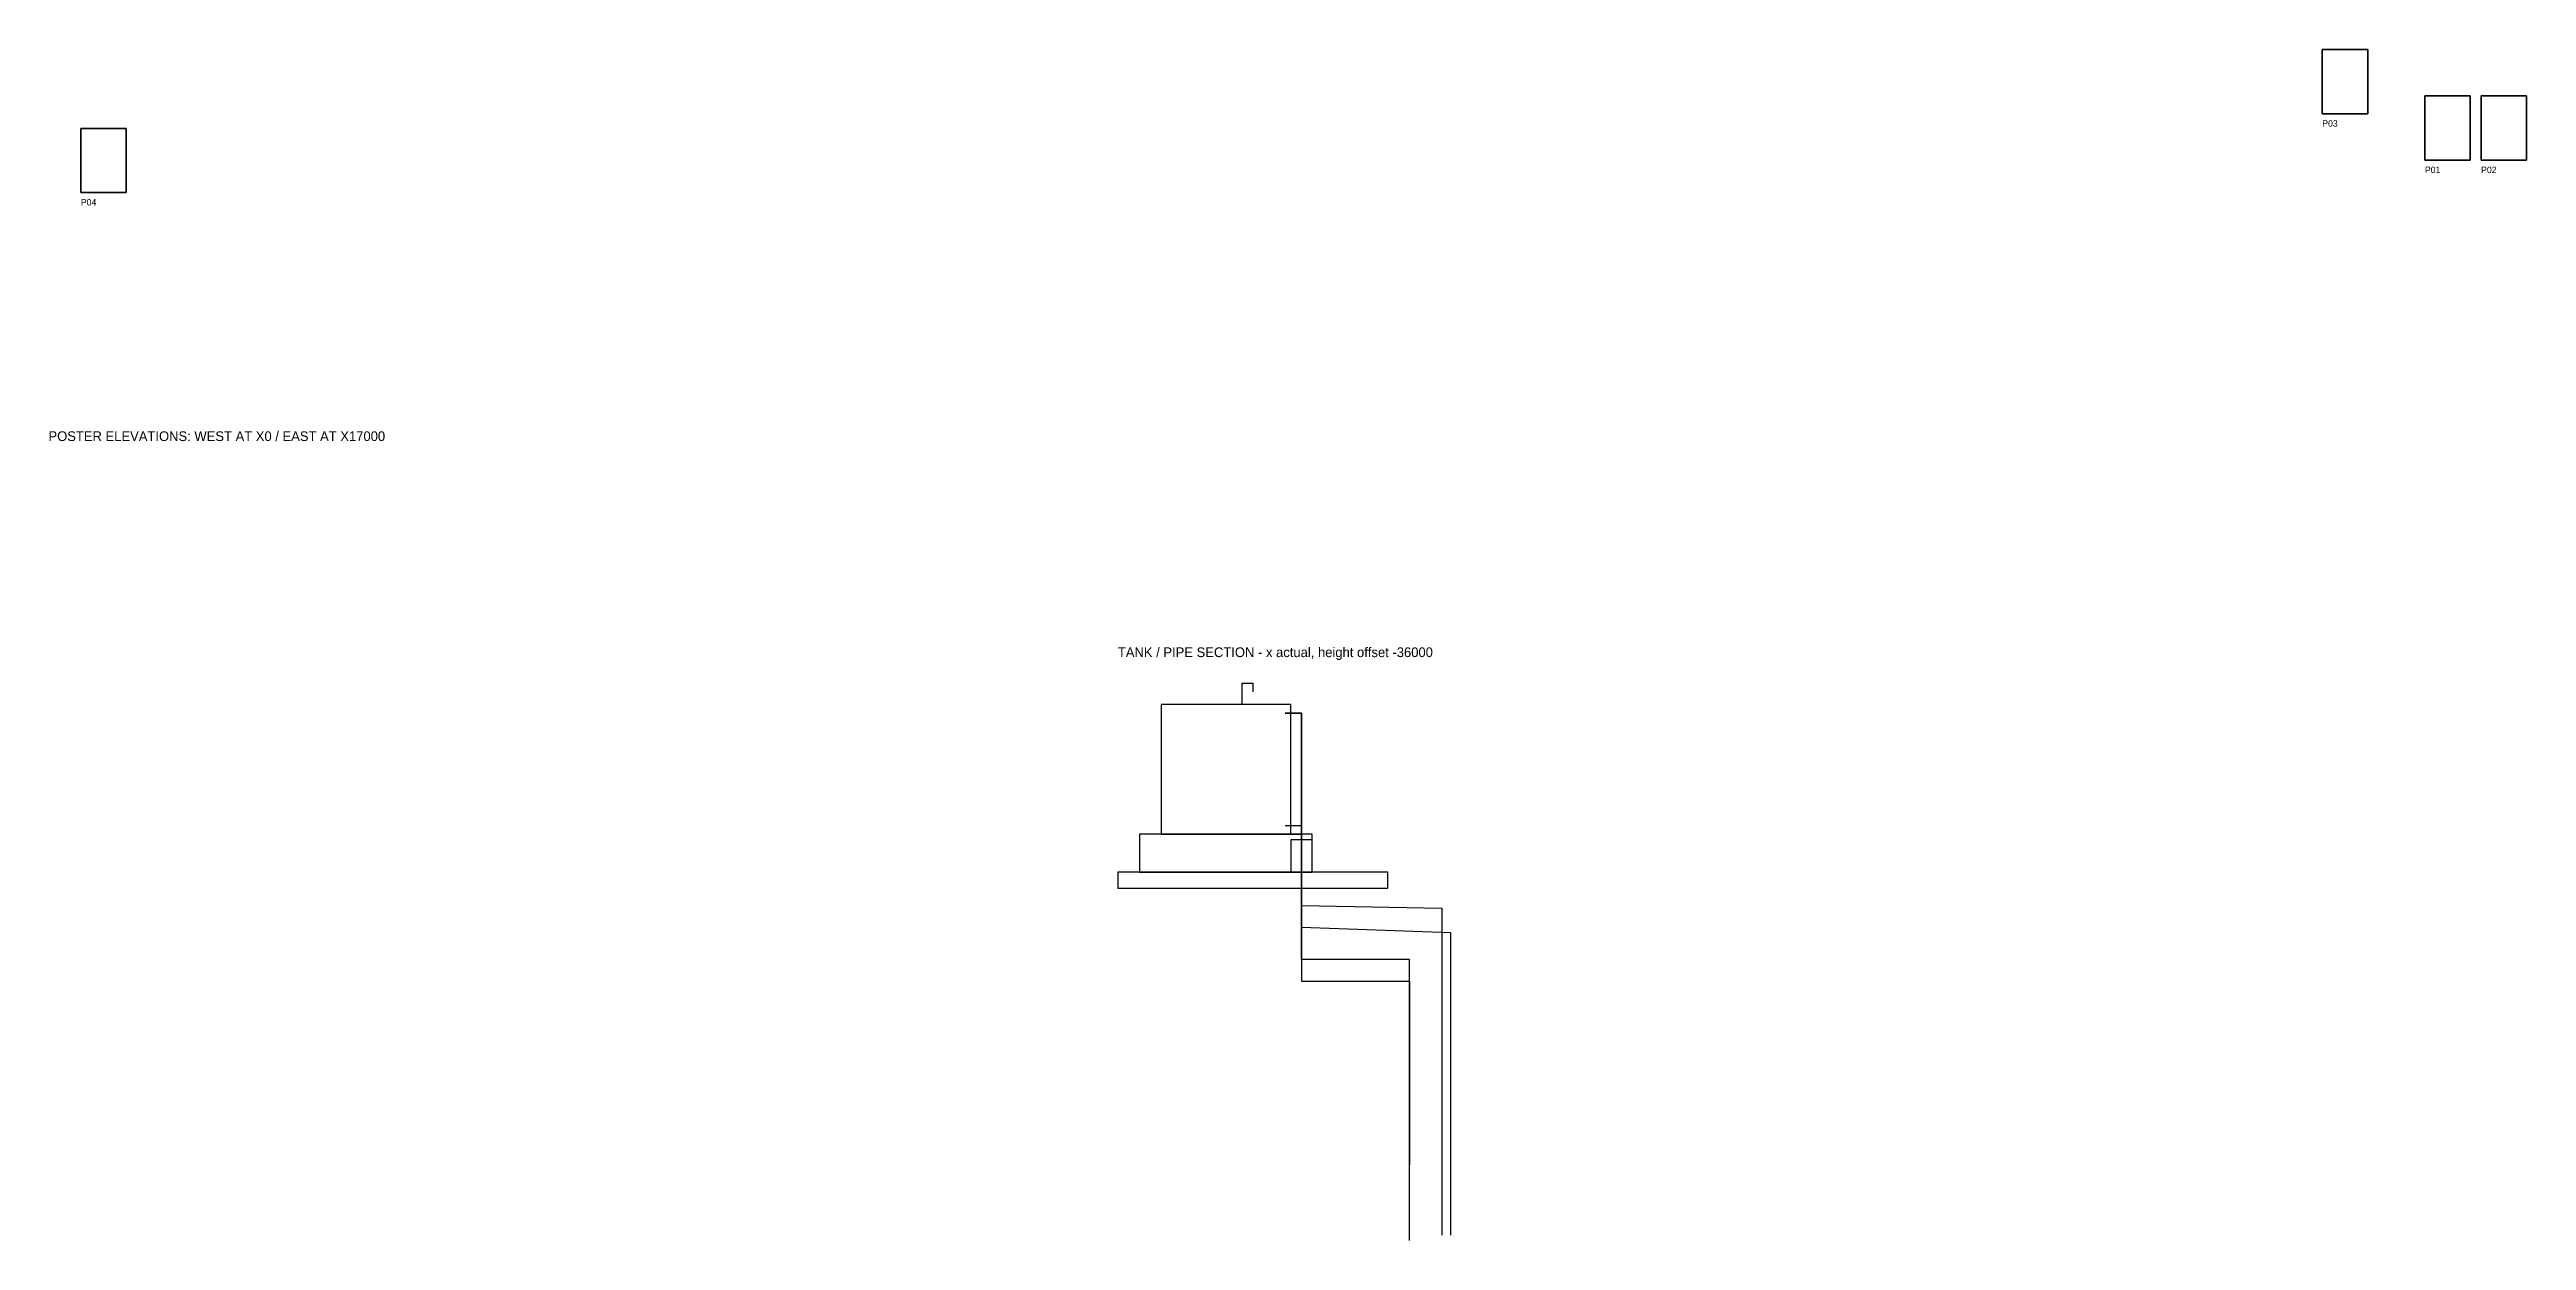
# Model space of a CAD drawing. Header units: millimetres. Extents: x -180 to 31260, y -44000 to 15420.
# Drawn here: x 10 to 22940, y -35400 to -24376 of the extents above; entities that cross this region are included whole.
import ezdxf

# ---------------------------------------------------------------- set-up
doc = ezdxf.new("R2010")
doc.units = ezdxf.units.MM
for name, color, linetype in [('EXISTING', 8, 'Continuous'), ('PROPOSED', 3, 'Continuous'), ('TEXT', 7, 'Continuous')]:
    doc.layers.add(name, color=color, linetype=linetype)
picture_1 = doc.add_image_def('image1.jpg', size_in_pixel=(1055, 1491))
picture_2 = doc.add_image_def('image2.jpg', size_in_pixel=(1054, 1492))
picture_3 = doc.add_image_def('image3.jpg', size_in_pixel=(1055, 1490))
picture_4 = doc.add_image_def('image4.jpg', size_in_pixel=(1055, 1491))

msp = doc.modelspace()

# ---------------------------------------------------------------- texts
at = {"layer": 'TEXT'}
for s, height, p in [('P03', 60, (21050, -25090)), ('P01', 60, (22000, -25520)), ('P02', 60, (22520, -25520)), ('P04', 60, (300, -25820)), ('POSTER ELEVATIONS: WEST AT X0 / EAST AT X17000', 90, (0, -28000)), ('TANK / PIPE SECTION - x actual, height offset -36000', 90, (9900, -30000))]:
    msp.add_text(s, height=height, dxfattribs=at).set_placement(p)

# ---------------------------------------------------------------- linework, layer by layer
at = {"layer": 'EXISTING'}
msp.add_lwpolyline([(9900, -32140), (12400, -32140), (12400, -31990), (9900, -31990)], close=True, dxfattribs=at)
at = {"layer": 'PROPOSED'}
for points in [[(21050, -24970), (21470, -24970), (21470, -24376), (21050, -24376)], [(22000, -25400), (22420, -25400), (22420, -24806), (22000, -24806)], [(22520, -25400), (22940, -25400), (22940, -24806), (22520, -24806)], [(300, -25700), (720, -25700), (720, -25106), (300, -25106)], [(10300, -31640), (11500, -31640), (11500, -30440), (10300, -30440)], [(10100, -31990), (11700, -31990), (11700, -31640), (10100, -31640)], [(11500, -31990), (11700, -31990), (11700, -31690), (11500, -31690)]]:
    msp.add_lwpolyline(points, close=True, dxfattribs=at)
for points in [[(11050, -30440), (11050, -30240), (11150, -30240), (11150, -30320)], [(12600, -35400), (12600, -32800), (12600, -32800), (11600, -32800), (11600, -30520), (11450, -30520)], [(11450, -30520), (11600, -30520), (11600, -32300), (12900, -32325), (12900, -32350), (12900, -35350)], [(10900, -31640), (10900, -31640), (11600, -31640), (11600, -32500), (12980, -32550), (12980, -32600), (12980, -35350)], [(11450, -31560), (11600, -31560), (11600, -33000), (12600, -33000), (12600, -33000), (12600, -34700)]]:
    msp.add_lwpolyline(points, dxfattribs=at)

msp.set_redraw_order([(e.dxf.handle, doc.entitydb.next_handle()) for e in msp.query("TEXT MTEXT ATTDEF DIMENSION ARC_DIMENSION")])  # texts and dimensions are drawn at this point

# ---------------------------------------------------------------- pictures from other files: only their frames are drawn
image = msp.add_image(picture_3, insert=(21050, -24970), size_in_units=(420, 594))
image = msp.add_image(picture_1, insert=(22000, -25400), size_in_units=(420, 594))
image = msp.add_image(picture_2, insert=(22520, -25400), size_in_units=(420, 594))
image = msp.add_image(picture_4, insert=(300, -25700), size_in_units=(420, 594))

doc.saveas('drawing.dxf')
